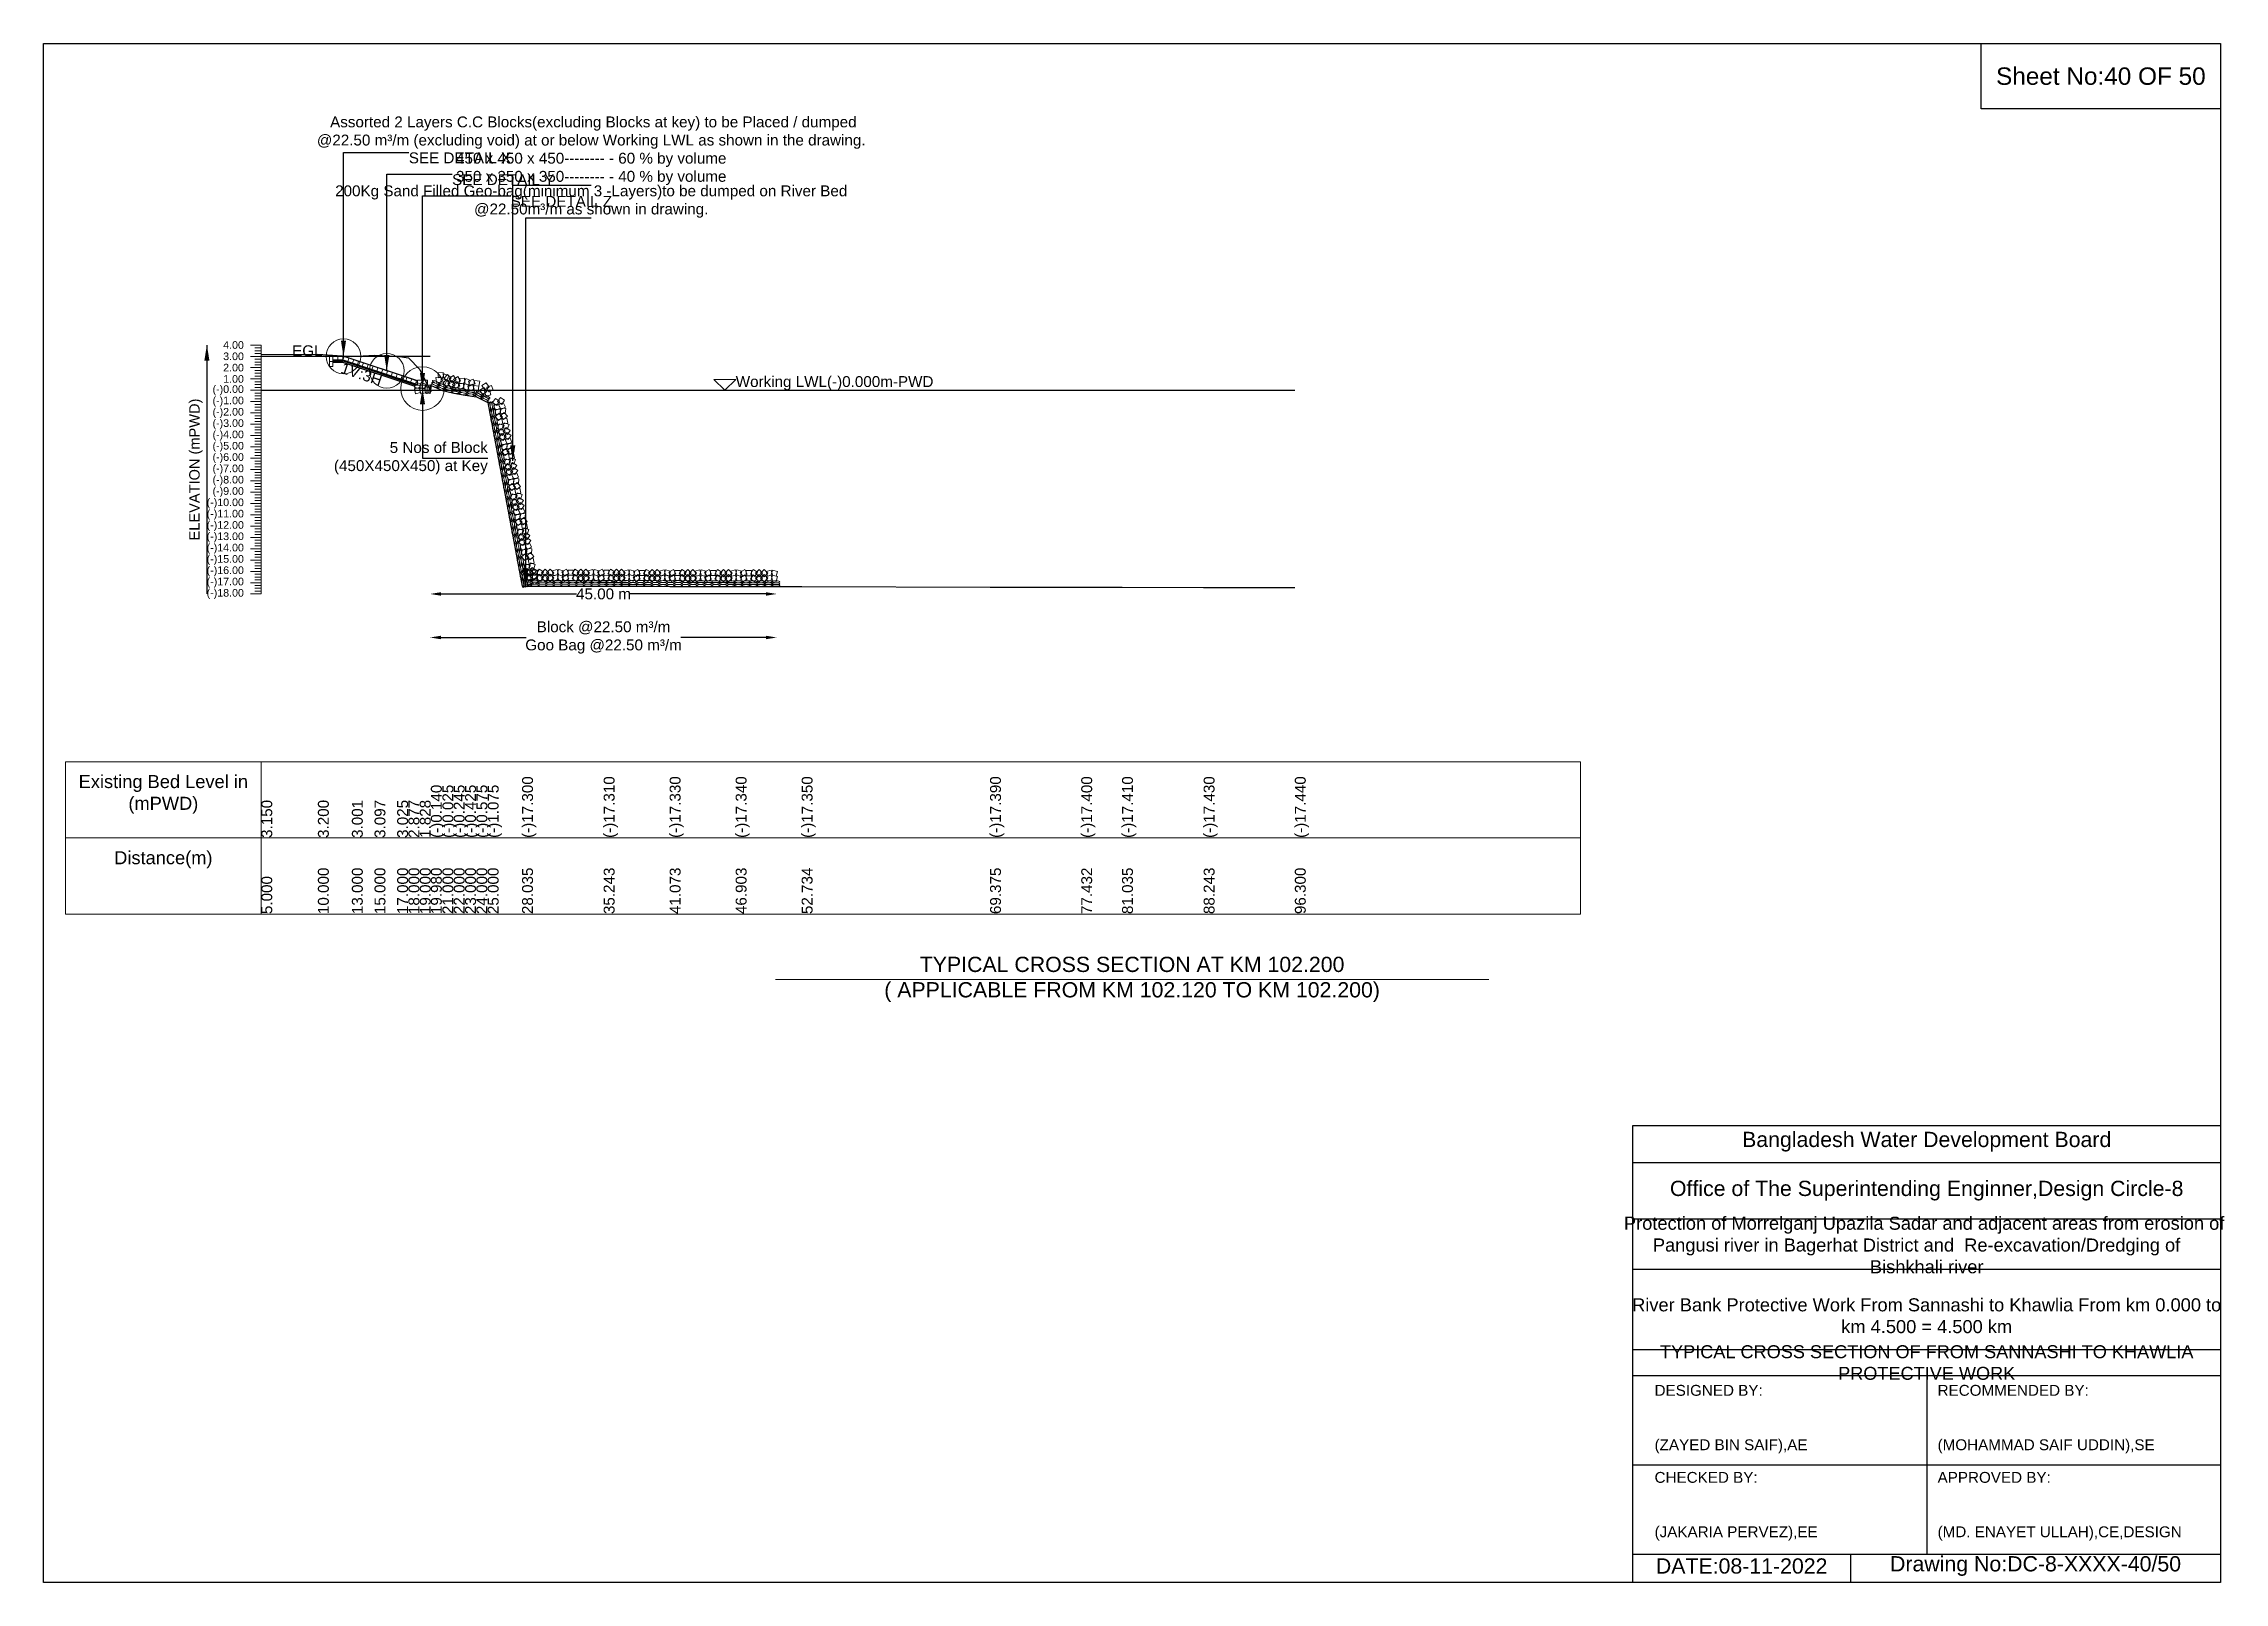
# Model space of a CAD drawing. Header units: inches. Extents: x 89000 to 845017, y -7071 to 0.
# Drawn here: x 685000 to 695017, y -7071 to 0 of the extents above; entities that cross this region are included whole.
import ezdxf

# ---------------------------------------------------------------- set-up
doc = ezdxf.new("R2010")
doc.units = ezdxf.units.IN
doc.header["$LTSCALE"] = 7
doc.header["$MEASUREMENT"] = 0
for name, color, linetype, lineweight in [('Cross section Data Border', 7, 'Continuous', 9), ('Cross Section Labels', 7, 'Continuous', 9), ('Existing_Bed_Level for Xsection', 7, 'Continuous', 25), ('Long Section Labels', 7, 'Continuous', 9)]:
    doc.layers.add(name, color=color, linetype=linetype, lineweight=lineweight)
doc.styles.get("Standard").update_dxf_attribs({"font": 'arial.ttf'})
doc.dimstyles.new('Appron Lebeling Style', dxfattribs={"dimtxt": 50, "dimasz": 50, "dimexe": 0.18, "dimexo": 0.0625, "dimgap": 0.09, "dimtad": 0, "dimtih": 1, "dimtoh": 1, "dimdec": 4, "dimzin": 0, "dimdsep": 46, "dimtxsty": 'Standard', "dimcen": 0.09, "dimse1": 1, "dimse2": 1, "dimadec": 0, "dimazin": 0, "dimtfac": 1, "dimtdec": 4, "dimtofl": 0, "dimtmove": 0, "dimatfit": 3, "dimfxl": 1, "dimtolj": 1, "dimtzin": 0, "dimarcsym": 0})
doc.dimstyles.get("Standard").update_dxf_attribs({"dimtxt": 0.18, "dimasz": 0.18, "dimexe": 0.18, "dimexo": 0.0625, "dimgap": 0.09, "dimtad": 0, "dimtih": 1, "dimtoh": 1, "dimdec": 4, "dimzin": 0, "dimdsep": 46, "dimtxsty": 'Standard', "dimcen": 0.09, "dimadec": 0, "dimazin": 0, "dimtfac": 1, "dimtdec": 4, "dimtofl": 0, "dimtmove": 0, "dimatfit": 3, "dimfxl": 1, "dimtolj": 1, "dimtzin": 0, "dimarcsym": 0})

msp = doc.modelspace()

# ---------------------------------------------------------------- texts
at = {"attachment_point": 5}
for s, insert, char_height in [('Sheet No:40 OF 50', (694450, -150), 80), ('Bangladesh Water Development Board', (693650, -5046), 70), ('Office of The Superintending Enginner,Design Circle-8', (693650, -5271), 70)]:
    msp.add_mtext(s, dxfattribs=dict(at, insert=insert, char_height=char_height))
for s, insert, char_height, width, attachment_point in [('Protection of Morrelganj Upazila Sadar and adjacent areas from erosion of  Pangusi river in Bagerhat District and  Re-excavation/Dredging of     Bishkhali river', (693650, -5521), 60, 2800, 5), ('River Bank Protective Work From Sannashi to Khawlia From km 0.000 to km 4.500 = 4.500 km', (693650, -5846), 60, 2700, 5), ('TYPICAL CROSS SECTION OF FROM SANNASHI TO KHAWLIA PROTECTIVE WORK', (693650, -6061), 59.5765532, 2800, 5), ('DESIGNED BY:^J^J^J(ZAYED BIN SAIF),AE', (692400, -6321), 50, 1400, 4), ('RECOMMENDED BY:^J^J^J(MOHAMMAD SAIF UDDIN),SE', (693700, -6321), 50, 1400, 4), ('CHECKED BY:^J^J^J(JAKARIA PERVEZ),EE', (692400, -6721), 50, 1400, 4), ('APPROVED BY:^J^J^J(MD. ENAYET ULLAH),CE,DESIGN', (693700, -6721), 50, 1400, 4), ('DATE:08-11-2022', (692800, -6996), 70, 1400, 5), ('Drawing No:DC-8-XXXX-40/50', (694150, -6996), 70, 2200, 5)]:
    msp.add_mtext(s, dxfattribs=dict(insert=insert, char_height=char_height, width=width, attachment_point=attachment_point))
at = {"layer": 'Cross section Data Border', "char_height": 60, "width": 800, "attachment_point": 5}
for s, insert in [('Existing Bed Level in (mPWD)', (685550, -3450)), ('Distance(m)', (685550, -3750))]:
    msp.add_mtext(s, dxfattribs=dict(at, insert=insert))
at = {"layer": 'Cross Section Labels'}
for s, insert, char_height, attachment_point in [(' Assorted 2 Layers C.C Blocks(excluding Blocks at key) to be Placed / dumped^J@22.50 m³/m (excluding void) at or below Working LWL as shown in the drawing.^J450 x 450 x 450-------- - 60 % by volume^J350 x 350 x 350-------- - 40 % by volume', (687515.4711, -650), 50, 8), ('SEE DETAIL X', (686677.53365, -500), 50, 1), ('SEE DETAIL Y', (686876.43365, -600), 50, 1), ('200Kg Sand Filled Geo-bag(minimum 3 -Layers)to be dumped on River Bed^J@22.50m³/m as shown in drawing.', (687515.4711, -800), 50, 8), ('SEE DETAIL Z', (687145.53365, -700), 50, 1), ('EGL', (686281.40212, -1437.12), 50, 9), ('Working LWL(-)0.000m-PWD', (688179.33365, -1593.12), 50, 7), ('5 Nos of Block ^J(450X450X450) at Key', (687040.23365, -1905.12), 50, 6), ('TYPICAL CROSS SECTION AT KM 102.200^J( APPLICABLE FROM KM 102.120 TO KM 102.200)', (690000, -4300), 70, 5)]:
    msp.add_mtext(s, dxfattribs=dict(at, insert=insert, char_height=char_height, attachment_point=attachment_point))
at = {"layer": 'Cross Section Labels', "insert": (686468.76173, -1494.93577), "char_height": 50, "attachment_point": 2, "rotation": 341.565051177}
msp.add_mtext('1V:3H', dxfattribs=at)
at = {"layer": 'Long Section Labels', "char_height": 35, "attachment_point": 6}
for s, insert in [('4.00', (685920, -1385.12)), ('3.00', (685920, -1437.12)), ('2.00', (685920, -1489.12)), ('(-)0.00', (685920, -1593.12)), ('1.00', (685920, -1541.12)), ('(-)1.00', (685920, -1645.12)), ('(-)2.00', (685920, -1697.12)), ('(-)3.00', (685920, -1749.12)), ('(-)4.00', (685920, -1801.12)), ('(-)5.00', (685920, -1853.12)), ('(-)6.00', (685920, -1905.12)), ('(-)7.00', (685920, -1957.12)), ('(-)8.00', (685920, -2009.12)), ('(-)10.00', (685920, -2113.12)), ('(-)9.00', (685920, -2061.12)), ('(-)11.00', (685920, -2165.12)), ('(-)12.00', (685920, -2217.12)), ('(-)13.00', (685920, -2269.12)), ('(-)14.00', (685920, -2321.12)), ('(-)15.00', (685920, -2373.12)), ('(-)16.00', (685920, -2425.12)), ('(-)17.00', (685920, -2477.12)), ('(-)18.00', (685920, -2529.12))]:
    msp.add_mtext(s, dxfattribs=dict(at, insert=insert))
at = {"layer": 'Long Section Labels', "rotation": 90}
for s, insert, char_height, attachment_point in [('ELEVATION (mPWD)', (685700, -1957.12), 48, 5), ('(-)17.300', (687197.84409, -3650), 50, 1), ('(-)17.310', (687572.64634, -3650), 50, 1), ('(-)17.330', (687875.80209, -3650), 50, 1), ('(-)17.340', (688178.9712, -3650), 50, 1), ('(-)17.350', (688482.14924, -3650), 50, 1), ('(-)17.390', (689347.50291, -3650), 50, 1), ('(-)17.400', (689766.45446, -3650), 50, 1), ('(-)17.410', (689953.84019, -3650), 50, 1), ('(-)17.430', (690328.63687, -3650), 50, 1), ('(-)17.440', (690747.58052, -3650), 50, 1), ('3.150', (686000, -3650), 50, 1), ('3.200', (686260.00052, -3650), 50, 1), ('3.001', (686416.00083, -3650), 50, 1), ('3.097', (686520.00104, -3650), 50, 1), ('3.025', (686624.00125, -3650), 50, 1), ('2.877', (686676.00135, -3650), 50, 1), ('1.828', (686728.00146, -3650), 50, 1), ('(-)0.140', (686778.95865, -3650), 50, 1), ('(-)0.025', (686832.00166, -3650), 50, 1), ('(-)0.245', (686884.00177, -3650), 50, 1), ('(-)0.425', (686936.00187, -3650), 50, 1), ('(-)0.575', (686988.00198, -3650), 50, 1), ('(-)1.075', (687040.00208, -3650), 50, 1), ('10.000', (686260.00052, -4000), 50, 1), ('13.000', (686416.00083, -4000), 50, 1), ('15.000', (686520.00104, -4000), 50, 1), ('17.000', (686624.00125, -4000), 50, 1), ('18.000', (686676.00135, -4000), 50, 1), ('19.000', (686728.00146, -4000), 50, 1), ('19.980', (686778.95865, -4000), 50, 1), ('21.000', (686832.00166, -4000), 50, 1), ('22.000', (686884.00177, -4000), 50, 1), ('23.000', (686936.00187, -4000), 50, 1), ('24.000', (686988.00198, -4000), 50, 1), ('25.000', (687040.00208, -4000), 50, 1), ('28.035', (687197.84409, -4000), 50, 1), ('35.243', (687572.64634, -4000), 50, 1), ('41.073', (687875.80209, -4000), 50, 1), ('46.903', (688178.9712, -4000), 50, 1), ('52.734', (688482.14924, -4000), 50, 1), ('69.375', (689347.50291, -4000), 50, 1), ('77.432', (689766.45446, -4000), 50, 1), ('81.035', (689953.84019, -4000), 50, 1), ('88.243', (690328.63687, -4000), 50, 1), ('96.300', (690747.58052, -4000), 50, 1), ('5.000', (686000, -4000), 50, 1)]:
    msp.add_mtext(s, dxfattribs=dict(at, insert=insert, char_height=char_height, attachment_point=attachment_point))

# ---------------------------------------------------------------- blocks, each defined once
blk = doc.blocks.new('*D71')
at = {"layer": 'Cross Section Labels', "color": 0, "lineweight": -2, "transparency": 16777216}
for p, q in [((686825, -2529), (687448, -2529)), ((688318, -2529), (687695, -2529))]:
    blk.add_line(p, q, dxfattribs=at)
at = {"layer": 'Cross Section Labels', "color": 0, "transparency": 16777216}
for points in [[(686825, -2521), (686825, -2537), (686775, -2529)], [(688318, -2521), (688318, -2537), (688368, -2529)]]:
    blk.add_solid(points, dxfattribs=at)
at = {"layer": 'Defpoints', "color": 0, "transparency": 16777216}
for p in [(686775, -1593), (688368, -2495), (688368, -2529)]:
    blk.add_point(p, dxfattribs=at)
at = {"layer": 'Cross Section Labels', "color": 0, "transparency": 16777216, "insert": (687572, -2529), "char_height": 50, "attachment_point": 5}
blk.add_mtext('\\A1;45.00 m', dxfattribs=at)
blk = doc.blocks.new('*D72')
at = {"layer": 'Cross Section Labels', "color": 0, "lineweight": -2, "transparency": 16777216}
for p, q in [((686825, -2729), (687216, -2729)), ((688318, -2729), (687927, -2729))]:
    blk.add_line(p, q, dxfattribs=at)
at = {"layer": 'Cross Section Labels', "color": 0, "transparency": 16777216}
for points in [[(686825, -2721), (686825, -2737), (686775, -2729)], [(688318, -2721), (688318, -2737), (688368, -2729)]]:
    blk.add_solid(points, dxfattribs=at)
at = {"layer": 'Defpoints', "color": 0, "transparency": 16777216}
for p in [(686775, -1593), (688368, -2495), (688368, -2729)]:
    blk.add_point(p, dxfattribs=at)
at = {"layer": 'Cross Section Labels', "color": 0, "transparency": 16777216, "insert": (687572, -2729), "char_height": 50, "attachment_point": 5}
blk.add_mtext('\\A1;Block @22.50 m³/m ^JGoo Bag @22.50 m³/m ', dxfattribs=at)

# ---------------------------------------------------------------- dimensions: what is measured, and where the dimension line sits
at = {"layer": 'Cross Section Labels'}
for base, text, picture, middle in [((688368.15064, -2529.12), '45.00 m', '*D71', (687571.74215, -2529.12)), ((688368.15064, -2729.12), 'Block @22.50 m³/m ^JGoo Bag @22.50 m³/m ', '*D72', (687571.74215, -2729.12))]:
    dim = msp.add_linear_dim(base=base, p1=(686775.33365, -1593.12), p2=(688368.15064, -2495.12447), text=text, dimstyle='Appron Lebeling Style', dxfattribs=at)
    dim.commit()
    dim.dimension.update_dxf_attribs({"geometry": picture, "text_midpoint": middle})

# ---------------------------------------------------------------- linework, layer by layer
for points in [[(685000, 0), (695000, 0), (695000, -7071), (685000, -7071)], [(693900, 0), (695000, 0), (695000, -300), (693900, -300)]]:
    msp.add_lwpolyline(points, close=True)
for points in [[(692300, -7071), (692300, -4971), (695000, -4971)], [(692300, -5141), (695000, -5141)], [(692300, -5401), (695000, -5401)], [(692300, -5631), (695000, -5631)], [(692300, -6001), (695000, -6001)], [(692300, -6121), (695000, -6121)], [(693650, -6121), (693650, -6941)], [(692300, -6531), (695000, -6531)], [(692300, -6941), (695000, -6941)], [(693300, -6941), (693300, -7071)]]:
    msp.add_lwpolyline(points)
at = {"layer": 'Cross section Data Border'}
msp.add_lwpolyline([(685100, -3300), (692059.15293, -3300), (692059.15293, -4000), (685100, -4000)], close=True, dxfattribs=at)
for points in [[(686000, -3300), (686000, -4000)], [(685100, -3650), (692059.15293, -3650)]]:
    msp.add_lwpolyline(points, dxfattribs=at)
at = {"layer": 'Cross Section Labels'}
msp.add_lwpolyline([(688129.33365, -1593.12), (688179.33365, -1543.12), (688079.33365, -1543.12)], close=True, dxfattribs=at)
msp.add_lwpolyline([(688362, -4300), (690000, -4300), (691638, -4300)], dxfattribs=at)
for centre, radius in [((686377.53365, -1437.12), 80), ((686576.43365, -1503.42), 80), ((686740.23365, -1585.32), 100)]:
    msp.add_circle(centre, radius, dxfattribs=at)
at = {"layer": 'Existing_Bed_Level for Xsection'}
for points in [[(686000, -1429.32), (686260.00052, -1426.72), (686416.00083, -1437.068), (686520.00104, -1432.076), (686624.00125, -1435.82), (686676.00135, -1443.516), (686728.00146, -1498.064), (686778.95865, -1600.4), (686780.00156, -1571.02), (686832.00166, -1594.42), (686884.00177, -1605.86), (686936.00187, -1615.22), (686988.00198, -1623.02), (687040.00208, -1649.02), (687197.84409, -2492.72), (687572.64634, -2493.24), (687875.80209, -2494.28), (688178.9712, -2494.8), (688482.14924, -2495.32), (689347.50291, -2497.4), (689766.45446, -2497.92), (689953.84019, -2498.44), (690328.63687, -2499.48), (690747.58052, -2500)], [(686775.33365, -1437.12), (686000, -1437.12)], [(686716.83365, -1550.22), (686379.93527, -1437.92054), (686377.53365, -1437.12), (686375.00212, -1437.12), (686328.20212, -1437.12)], [(686328.20212, -1452.72), (686375.00212, -1452.72), (686716.83365, -1566.66384)], [(686328.20212, -1457.92), (686374.15827, -1457.92), (686709.55827, -1569.72)], [(686328.20212, -1463.12), (686373.31443, -1463.12), (686705.13365, -1573.72641)], [(686000, -1593.12), (690747.58052, -1593.12)]]:
    msp.add_lwpolyline(points, dxfattribs=at)
at = {"layer": 'Long Section Labels'}
for points in [[(686000, -1385.12), (685950, -1385.12)], [(686000, -1398.12), (685970, -1398.12)], [(686000, -2529.12), (686000, -2477.12), (686000, -2425.12), (686000, -2373.12), (686000, -2321.12), (686000, -2269.12), (686000, -2217.12), (686000, -2165.12), (686000, -2113.12), (686000, -2061.12), (686000, -2009.12), (686000, -1957.12), (686000, -1905.12), (686000, -1853.12), (686000, -1801.12), (686000, -1749.12), (686000, -1697.12), (686000, -1645.12), (686000, -1593.12), (686000, -1541.12), (686000, -1489.12), (686000, -1437.12), (686000, -1385.12)], [(686000, -1437.12), (685950, -1437.12)], [(686000, -1489.12), (685950, -1489.12)], [(686000, -1411.12), (685970, -1411.12)], [(686000, -1424.12), (685970, -1424.12)], [(686000, -1450.12), (685970, -1450.12)], [(686000, -1463.12), (685970, -1463.12)], [(686000, -1476.12), (685970, -1476.12)], [(686000, -1502.12), (685970, -1502.12)], [(686000, -1541.12), (685950, -1541.12)], [(686000, -1593.12), (685950, -1593.12)], [(686000, -1515.12), (685970, -1515.12)], [(686000, -1528.12), (685970, -1528.12)], [(686000, -1554.12), (685970, -1554.12)], [(686000, -1567.12), (685970, -1567.12)], [(686000, -1580.12), (685970, -1580.12)], [(686000, -1645.12), (685950, -1645.12)], [(686000, -1697.12), (685950, -1697.12)], [(686000, -1606.12), (685970, -1606.12)], [(686000, -1619.12), (685970, -1619.12)], [(686000, -1632.12), (685970, -1632.12)], [(686000, -1658.12), (685970, -1658.12)], [(686000, -1671.12), (685970, -1671.12)], [(686000, -1684.12), (685970, -1684.12)], [(686000, -1749.12), (685950, -1749.12)], [(686000, -1801.12), (685950, -1801.12)], [(686000, -1710.12), (685970, -1710.12)], [(686000, -1723.12), (685970, -1723.12)], [(686000, -1736.12), (685970, -1736.12)], [(686000, -1762.12), (685970, -1762.12)], [(686000, -1775.12), (685970, -1775.12)], [(686000, -1788.12), (685970, -1788.12)], [(686000, -1853.12), (685950, -1853.12)], [(686000, -1814.12), (685970, -1814.12)], [(686000, -1827.12), (685970, -1827.12)], [(686000, -1840.12), (685970, -1840.12)], [(686000, -1866.12), (685970, -1866.12)], [(686000, -1879.12), (685970, -1879.12)], [(686000, -1892.12), (685970, -1892.12)], [(686000, -1905.12), (685950, -1905.12)], [(686000, -1957.12), (685950, -1957.12)], [(686000, -1918.12), (685970, -1918.12)], [(686000, -1931.12), (685970, -1931.12)], [(686000, -1944.12), (685970, -1944.12)], [(686000, -1970.12), (685970, -1970.12)], [(686000, -1983.12), (685970, -1983.12)], [(686000, -1996.12), (685970, -1996.12)], [(686000, -2009.12), (685950, -2009.12)], [(686000, -2061.12), (685950, -2061.12)], [(686000, -2022.12), (685970, -2022.12)], [(686000, -2035.12), (685970, -2035.12)], [(686000, -2048.12), (685970, -2048.12)], [(686000, -2074.12), (685970, -2074.12)], [(686000, -2087.12), (685970, -2087.12)], [(686000, -2100.12), (685970, -2100.12)], [(686000, -2113.12), (685950, -2113.12)], [(686000, -2165.12), (685950, -2165.12)], [(686000, -2126.12), (685970, -2126.12)], [(686000, -2139.12), (685970, -2139.12)], [(686000, -2152.12), (685970, -2152.12)], [(686000, -2178.12), (685970, -2178.12)], [(686000, -2191.12), (685970, -2191.12)], [(686000, -2217.12), (685950, -2217.12)], [(686000, -2269.12), (685950, -2269.12)], [(686000, -2204.12), (685970, -2204.12)], [(686000, -2230.12), (685970, -2230.12)], [(686000, -2243.12), (685970, -2243.12)], [(686000, -2256.12), (685970, -2256.12)], [(686000, -2282.12), (685970, -2282.12)], [(686000, -2295.12), (685970, -2295.12)], [(686000, -2321.12), (685950, -2321.12)], [(686000, -2373.12), (685950, -2373.12)], [(686000, -2308.12), (685970, -2308.12)], [(686000, -2334.12), (685970, -2334.12)], [(686000, -2347.12), (685970, -2347.12)], [(686000, -2360.12), (685970, -2360.12)], [(686000, -2386.12), (685970, -2386.12)], [(686000, -2399.12), (685970, -2399.12)], [(686000, -2425.12), (685950, -2425.12)], [(686000, -2477.12), (685950, -2477.12)], [(686000, -2412.12), (685970, -2412.12)], [(686000, -2438.12), (685970, -2438.12)], [(686000, -2451.12), (685970, -2451.12)], [(686000, -2464.12), (685970, -2464.12)], [(686000, -2490.12), (685970, -2490.12)], [(686000, -2503.12), (685970, -2503.12)], [(686000, -2529.12), (685950, -2529.12)], [(686000, -2516.12), (685970, -2516.12)]]:
    msp.add_lwpolyline(points, dxfattribs=at)
for points in [[(686328.20212, -1437.12), (686312.60212, -1437.12), (686312.60212, -1460.52), (686328.20212, -1460.52)], [(686328.20212, -1460.52), (686312.60212, -1460.52), (686312.60212, -1483.92), (686328.20212, -1483.92)], [(686351.60212, -1437.12), (686328.20212, -1437.12), (686328.20212, -1452.72), (686351.60212, -1452.72)], [(686375.00212, -1437.12), (686351.60212, -1437.12), (686351.60212, -1452.72), (686375.00212, -1452.72)], [(686402.13446, -1445.32027), (686379.93527, -1437.92054), (686375.00212, -1452.72), (686397.20131, -1460.11973)], [(686424.33365, -1452.72), (686402.13446, -1445.32027), (686397.20131, -1460.11973), (686419.4005, -1467.51946)], [(686446.53284, -1460.11973), (686424.33365, -1452.72), (686419.4005, -1467.51946), (686441.59969, -1474.91919)], [(686468.73203, -1467.51946), (686446.53284, -1460.11973), (686441.59969, -1474.91919), (686463.79887, -1482.31892)], [(686490.93122, -1474.91919), (686468.73203, -1467.51946), (686463.79887, -1482.31892), (686485.99806, -1489.71865)], [(686513.13041, -1482.31892), (686490.93122, -1474.91919), (686485.99806, -1489.71865), (686508.19725, -1497.11838)], [(686535.3296, -1489.71865), (686513.13041, -1482.31892), (686508.19725, -1497.11838), (686530.39644, -1504.51811)], [(686557.52878, -1497.11838), (686535.3296, -1489.71865), (686530.39644, -1504.51811), (686552.59563, -1511.91784)], [(686579.72797, -1504.51811), (686557.52878, -1497.11838), (686552.59563, -1511.91784), (686574.79482, -1519.31757)], [(686601.92716, -1511.91784), (686579.72797, -1504.51811), (686574.79482, -1519.31757), (686596.99401, -1526.7173)], [(686624.12635, -1519.31757), (686601.92716, -1511.91784), (686596.99401, -1526.7173), (686619.1932, -1534.11703)], [(686646.32554, -1526.7173), (686624.12635, -1519.31757), (686619.1932, -1534.11703), (686641.39239, -1541.51676)], [(686668.52473, -1534.11703), (686646.32554, -1526.7173), (686641.39239, -1541.51676), (686663.59158, -1548.91649)], [(686690.72392, -1541.51676), (686668.52473, -1534.11703), (686663.59158, -1548.91649), (686685.79077, -1556.31622)], [(686712.92311, -1548.91649), (686690.72392, -1541.51676), (686685.79077, -1556.31622), (686707.98996, -1563.71595)], [(686703.47522, -1585.87542), (686708.73053, -1608.67765), (686731.53276, -1603.42234), (686726.27746, -1580.62011)], [(686710.57743, -1556.64807), (686703.71856, -1579.02028), (686726.09078, -1585.87915), (686732.94964, -1563.50694)], [(686728.53365, -1569.72), (686705.13365, -1569.72), (686705.13365, -1593.12), (686728.53365, -1593.12)], [(686740.23365, -1546.32), (686716.83365, -1546.32), (686716.83365, -1569.72), (686740.23365, -1569.72)], [(686726.8605, -1586.70553), (686732.1158, -1609.50776), (686754.91803, -1604.25245), (686749.66273, -1581.45022)], [(686733.9627, -1557.47818), (686727.10383, -1579.85039), (686749.47605, -1586.70926), (686756.33491, -1564.33705)], [(686751.93365, -1569.72), (686728.53365, -1569.72), (686728.53365, -1593.12), (686751.93365, -1593.12)], [(686763.63365, -1546.32), (686740.23365, -1546.32), (686740.23365, -1569.72), (686763.63365, -1569.72)], [(686775.33365, -1569.72), (686751.93365, -1569.72), (686751.93365, -1593.12), (686775.33365, -1593.12)], [(686825.27929, -1531.96009), (686801.99653, -1534.29961), (686804.33606, -1557.58237), (686827.61881, -1555.24285)], [(686834.88181, -1510.62112), (686811.59905, -1512.96064), (686813.93857, -1536.2434), (686837.22133, -1533.90388)], [(686851.61739, -1548.50552), (686830.27842, -1538.903), (686820.6759, -1560.24198), (686842.01487, -1569.84449)], [(686861.2199, -1527.16655), (686839.88093, -1517.56403), (686830.27842, -1538.903), (686851.61739, -1548.50552)], [(686867.23795, -1558.64327), (686849.95068, -1542.87271), (686834.18013, -1560.15998), (686851.46739, -1575.93053)], [(686872.2657, -1535.78979), (686854.97844, -1520.01923), (686839.20788, -1537.30649), (686856.49515, -1553.07705)], [(686877.12411, -1548.27094), (686857.40408, -1560.86778), (686870.00092, -1580.58781), (686889.72096, -1567.99097)], [(686882.15187, -1525.41746), (686862.43184, -1538.0143), (686875.02868, -1557.73433), (686894.74871, -1545.13749)], [(686911.29297, -1571.93149), (686897.93195, -1552.72099), (686878.72145, -1566.08201), (686892.08248, -1585.29251)], [(686915.43834, -1548.9016), (686902.07732, -1529.6911), (686882.86683, -1543.05212), (686896.22785, -1562.26262)], [(686928.71538, -1560.51272), (686905.3977, -1562.47385), (686907.35883, -1585.79152), (686930.67651, -1583.83039)], [(686932.86075, -1537.48283), (686909.54307, -1539.44396), (686911.5042, -1562.76163), (686934.82188, -1560.8005)], [(686956.6366, -1571.69683), (686935.46633, -1561.72789), (686925.49739, -1582.89816), (686946.66766, -1592.8671)], [(686960.78197, -1548.66694), (686939.61171, -1538.698), (686929.64276, -1559.86826), (686950.81303, -1569.83721)], [(686969.7137, -1565.47048), (686947.93221, -1574.02188), (686956.48361, -1595.80338), (686978.2651, -1587.25197)], [(686973.18486, -1542.32937), (686951.40337, -1550.88077), (686959.95477, -1572.66226), (686981.73626, -1564.11086)], [(686999.5459, -1574.27311), (686976.40479, -1570.80195), (686972.93363, -1593.94306), (686996.07474, -1597.41422)], [(687003.01706, -1551.132), (686979.87595, -1547.66084), (686976.40479, -1570.80195), (686999.5459, -1574.27311)], [(687035.51487, -1599.24648), (687022.61, -1579.72664), (687003.09016, -1592.63151), (687015.99502, -1612.15135)], [(687045.97965, -1578.31688), (687033.07478, -1558.79703), (687013.55494, -1571.7019), (687026.45981, -1591.22175)], [(687047.63773, -1591.60726), (687025.4356, -1598.99817), (687032.82651, -1621.20029), (687055.02864, -1613.80939)], [(687058.10251, -1570.67765), (687035.90038, -1578.06856), (687043.29129, -1600.27069), (687065.49342, -1592.87978)], [(687081.45571, -1662.72421), (687094.6694, -1643.41209), (687075.35727, -1630.19839), (687062.14358, -1649.51052)], [(687098.3172, -1674.95609), (687088.20342, -1653.85463), (687067.10196, -1663.96841), (687077.21574, -1685.06987)], [(687097.7773, -1705.02912), (687099.5786, -1681.69856), (687076.24803, -1679.89726), (687074.44673, -1703.22783)], [(687107.81245, -1716.74442), (687092.59603, -1698.96744), (687074.81906, -1714.18386), (687090.03548, -1731.96083)], [(687104.45665, -1658.42113), (687117.67035, -1639.109), (687098.35822, -1625.89531), (687085.14452, -1645.20743)], [(687121.31814, -1670.653), (687111.20436, -1649.55154), (687090.1029, -1659.66532), (687100.21668, -1680.76678)], [(687120.77824, -1700.72604), (687122.57954, -1677.39547), (687099.24898, -1675.59417), (687097.44768, -1698.92474)], [(687130.81339, -1712.44133), (687115.59698, -1694.66436), (687097.82001, -1709.88077), (687113.03642, -1727.65774)], [(687109.27086, -1747.81401), (687104.96777, -1724.81306), (687081.96683, -1729.11615), (687086.26991, -1752.1171)], [(687107.07939, -1776.38416), (687114.84006, -1754.30856), (687092.76447, -1746.54789), (687085.0038, -1768.62349)], [(687120.49035, -1781.4307), (687101.18875, -1768.20164), (687087.95968, -1787.50324), (687107.26129, -1800.7323)], [(687111.57732, -1823.73082), (687124.79102, -1804.41869), (687105.47889, -1791.205), (687092.2652, -1810.51713)], [(687132.2718, -1743.51092), (687127.96871, -1720.50998), (687104.96777, -1724.81306), (687109.27086, -1747.81401)], [(687130.08034, -1772.08107), (687137.84101, -1750.00547), (687115.76541, -1742.2448), (687108.00474, -1764.3204)], [(687143.4913, -1777.12761), (687124.1897, -1763.89855), (687110.96063, -1783.20015), (687130.26223, -1796.42921)], [(687134.57827, -1819.42774), (687147.79196, -1800.11561), (687128.47983, -1786.90191), (687115.26614, -1806.21404)], [(687128.43881, -1835.9627), (687118.32503, -1814.86124), (687097.22358, -1824.97502), (687107.33736, -1846.07648)], [(687127.89892, -1866.03573), (687129.70022, -1842.70517), (687106.36965, -1840.90387), (687104.56835, -1864.23444)], [(687137.93406, -1877.75103), (687122.71765, -1859.97405), (687104.94068, -1875.19047), (687120.15709, -1892.96744)], [(687139.39247, -1908.82062), (687135.08939, -1885.81967), (687112.08844, -1890.12276), (687116.39153, -1913.12371)], [(687151.43976, -1831.65961), (687141.32598, -1810.55815), (687120.22452, -1820.67193), (687130.3383, -1841.77339)], [(687150.89986, -1861.73265), (687152.70116, -1838.40208), (687129.37059, -1836.60078), (687127.56929, -1859.93135)], [(687160.93501, -1873.44794), (687145.71859, -1855.67096), (687127.94162, -1870.88738), (687143.15804, -1888.66435)], [(687162.39342, -1904.51753), (687158.09033, -1881.51659), (687135.08939, -1885.81967), (687139.39247, -1908.82062)], [(687160.20195, -1933.08768), (687167.96262, -1911.01208), (687145.88703, -1903.25141), (687138.12636, -1925.32701)], [(687137.20101, -1937.39077), (687144.96168, -1915.31517), (687122.88608, -1907.5545), (687115.12541, -1929.6301)], [(687150.61197, -1942.43731), (687131.31037, -1929.20824), (687118.0813, -1948.50985), (687137.3829, -1961.73891)], [(687141.69894, -1984.73743), (687154.91263, -1965.4253), (687135.6005, -1952.21161), (687122.38681, -1971.52374)], [(687158.56043, -1996.96931), (687148.44665, -1975.86785), (687127.34519, -1985.98163), (687137.45897, -2007.08308)], [(687158.02053, -2027.04234), (687159.82183, -2003.71178), (687136.49126, -2001.91048), (687134.68997, -2025.24104)], [(687173.61291, -1938.13422), (687154.31131, -1924.90516), (687141.08224, -1944.20676), (687160.38385, -1957.43582)], [(687164.69988, -1980.43435), (687177.91358, -1961.12222), (687158.60145, -1947.90852), (687145.38776, -1967.22065)], [(687181.56137, -1992.66622), (687171.44759, -1971.56476), (687150.34614, -1981.67854), (687160.45992, -2002.78)], [(687181.02148, -2022.73926), (687182.82278, -1999.40869), (687159.49221, -1997.60739), (687157.69091, -2020.93796)], [(687168.05568, -2038.75763), (687152.83927, -2020.98066), (687135.06229, -2036.19708), (687150.27871, -2053.97405)], [(687169.51409, -2069.82723), (687165.211, -2046.82628), (687142.21006, -2051.12937), (687146.51315, -2074.13032)], [(687167.32262, -2098.39738), (687175.0833, -2076.32178), (687153.0077, -2068.56111), (687145.24703, -2090.63671)], [(687180.73358, -2103.44392), (687161.43198, -2090.21485), (687148.20292, -2109.51645), (687167.50452, -2122.74552)], [(687191.05662, -2034.45455), (687175.84021, -2016.67757), (687158.06324, -2031.89399), (687173.27965, -2049.67096)], [(687192.51503, -2065.52414), (687188.21195, -2042.5232), (687165.211, -2046.82628), (687169.51409, -2069.82723)], [(687190.32357, -2094.09429), (687198.08424, -2072.01869), (687176.00864, -2064.25802), (687168.24797, -2086.33362)], [(687203.73453, -2099.14083), (687184.43293, -2085.91177), (687171.20386, -2105.21337), (687190.50546, -2118.44243)], [(687171.82056, -2145.74404), (687185.03425, -2126.43191), (687165.72212, -2113.21822), (687152.50843, -2132.53035)], [(687188.68204, -2157.97591), (687178.56826, -2136.87446), (687157.46681, -2146.98824), (687167.58059, -2168.08969)], [(687188.14215, -2188.04895), (687189.94345, -2164.71839), (687166.61288, -2162.91709), (687164.81158, -2186.24765)], [(687198.1773, -2199.76424), (687182.96088, -2181.98727), (687165.18391, -2197.20369), (687180.40032, -2214.98066)], [(687194.8215, -2141.44095), (687208.03519, -2122.12883), (687188.72306, -2108.91513), (687175.50937, -2128.22726)], [(687211.68299, -2153.67283), (687201.56921, -2132.57137), (687180.46775, -2142.68515), (687190.58153, -2163.78661)], [(687211.14309, -2183.74586), (687212.94439, -2160.4153), (687189.61382, -2158.614), (687187.81253, -2181.94457)], [(687221.17824, -2195.46116), (687205.96183, -2177.68418), (687188.18485, -2192.9006), (687203.40127, -2210.67757)], [(687222.63665, -2226.53075), (687218.33356, -2203.5298), (687195.33262, -2207.83289), (687199.63571, -2230.83384)], [(687199.63571, -2230.83384), (687195.33262, -2207.83289), (687172.33167, -2212.13598), (687176.63476, -2235.13692)], [(687197.44424, -2259.40399), (687205.20491, -2237.32839), (687183.12932, -2229.56772), (687175.36864, -2251.64332)], [(687210.8552, -2264.45053), (687191.5536, -2251.22146), (687178.32453, -2270.52306), (687197.62613, -2283.75213)], [(687201.94217, -2306.75065), (687215.15587, -2287.43852), (687195.84374, -2274.22483), (687182.63004, -2293.53696)], [(687218.80366, -2318.98252), (687208.68988, -2297.88107), (687187.58842, -2307.99485), (687197.7022, -2329.0963)], [(687220.44519, -2255.1009), (687228.20586, -2233.0253), (687206.13026, -2225.26463), (687198.36959, -2247.34023)], [(687233.85614, -2260.14744), (687214.55454, -2246.91838), (687201.32548, -2266.21998), (687220.62708, -2279.44904)], [(687224.94312, -2302.44756), (687238.15681, -2283.13544), (687218.84468, -2269.92174), (687205.63099, -2289.23387)], [(687241.8046, -2314.67944), (687231.69082, -2293.57798), (687210.58937, -2303.69176), (687220.70315, -2324.79322)], [(687218.26376, -2349.05556), (687220.06506, -2325.725), (687196.7345, -2323.9237), (687194.9332, -2347.25426)], [(687228.29891, -2360.77085), (687213.0825, -2342.99388), (687195.30553, -2358.21029), (687210.52194, -2375.98727)], [(687229.75732, -2391.84045), (687225.45423, -2368.8395), (687202.45329, -2373.14259), (687206.75638, -2396.14353)], [(687227.56586, -2420.4106), (687235.32653, -2398.335), (687213.25093, -2390.57433), (687205.49026, -2412.64992)], [(687241.26471, -2344.75247), (687243.06601, -2321.42191), (687219.73544, -2319.62061), (687217.93414, -2342.95118)], [(687251.29986, -2356.46777), (687236.08344, -2338.69079), (687218.30647, -2353.90721), (687233.52288, -2371.68418)], [(687252.75827, -2387.53736), (687248.45518, -2364.53641), (687225.45423, -2368.8395), (687229.75732, -2391.84045)], [(687250.5668, -2416.10751), (687258.32747, -2394.03191), (687236.25188, -2386.27124), (687228.4912, -2408.34684)], [(687224.24916, -2446.26632), (687201.65615, -2440.17406), (687195.56389, -2462.76708), (687218.15691, -2468.85933)], [(687224.28163, -2422.86634), (687201.68861, -2416.77409), (687195.59636, -2439.3671), (687218.18938, -2445.45936)], [(687240.97682, -2425.45714), (687221.67522, -2412.22807), (687208.44615, -2431.52967), (687227.74775, -2444.75874)], [(687232.06379, -2467.75726), (687245.27748, -2448.44513), (687225.96535, -2435.23144), (687212.75166, -2454.54357)], [(687237.62074, -2438.5752), (687217.33255, -2450.23493), (687228.99227, -2470.52312), (687249.28047, -2458.8634)], [(687237.6532, -2415.17523), (687217.36501, -2426.83495), (687229.02474, -2447.12315), (687249.31293, -2435.46342)], [(687248.92528, -2479.98913), (687238.8115, -2458.88768), (687217.71004, -2469.00146), (687227.82382, -2490.10291)], [(687263.97776, -2421.15405), (687244.67616, -2407.92498), (687231.44709, -2427.22659), (687250.74869, -2440.45565)], [(687255.06473, -2463.45417), (687268.27843, -2444.14204), (687248.9663, -2430.92835), (687235.7526, -2450.24048)], [(687271.92622, -2475.68605), (687261.81244, -2454.58459), (687240.71098, -2464.69837), (687250.82476, -2485.79982)], [(687268.4227, -2442.89787), (687245.02273, -2442.86541), (687244.99026, -2466.26538), (687268.39024, -2466.29785)], [(687268.45517, -2419.4979), (687245.05519, -2419.46543), (687245.02273, -2442.86541), (687268.4227, -2442.89787)], [(687296.09233, -2450.3442), (687275.83657, -2438.62822), (687264.12059, -2458.88399), (687284.37635, -2470.59996)], [(687296.1248, -2426.94422), (687275.86903, -2415.22825), (687264.15306, -2435.48401), (687284.40882, -2447.19999)], [(687303.53598, -2438.10029), (687286.96017, -2454.61701), (687303.47689, -2471.19283), (687320.05271, -2454.6761)], [(687303.56845, -2414.70031), (687286.99263, -2431.21704), (687303.50936, -2447.79285), (687320.08518, -2431.27613)], [(687343.45271, -2454.69539), (687326.92278, -2438.13273), (687310.36013, -2454.66266), (687326.89005, -2471.22531)], [(687343.48517, -2431.29541), (687326.95525, -2414.73276), (687310.39259, -2431.26268), (687326.92251, -2447.82534)], [(687358.59654, -2440.3918), (687335.98671, -2446.42134), (687342.01624, -2469.03118), (687364.62608, -2463.00164)], [(687358.62901, -2416.99183), (687336.01917, -2423.02136), (687342.04871, -2445.6312), (687364.65854, -2439.60166)], [(687388.04901, -2446.49357), (687365.45599, -2440.40132), (687359.36374, -2462.99434), (687381.95675, -2469.08659)], [(687388.08147, -2423.09359), (687365.48845, -2417.00134), (687359.3962, -2439.59436), (687381.98922, -2445.68661)], [(687401.42058, -2438.80246), (687381.13239, -2450.46219), (687392.79212, -2470.75038), (687413.08031, -2459.09065)], [(687401.45305, -2415.40248), (687381.16485, -2427.06221), (687392.82458, -2447.3504), (687413.11277, -2435.69067)], [(687432.22255, -2443.12513), (687408.82257, -2443.09266), (687408.7901, -2466.49264), (687432.19008, -2466.52511)], [(687432.25501, -2419.72515), (687408.85503, -2419.69269), (687408.82257, -2443.09266), (687432.22255, -2443.12513)], [(687459.89217, -2450.57146), (687439.63641, -2438.85548), (687427.92043, -2459.11124), (687448.1762, -2470.82722)], [(687459.92464, -2427.17148), (687439.66888, -2415.4555), (687427.9529, -2435.71126), (687448.20866, -2447.42724)], [(687467.33583, -2438.32754), (687450.76001, -2454.84427), (687467.27674, -2471.42009), (687483.85255, -2454.90336)], [(687467.36829, -2414.92756), (687450.79247, -2431.44429), (687467.3092, -2448.02011), (687483.88502, -2431.50338)], [(687507.25255, -2454.92265), (687490.72263, -2438.35999), (687474.15997, -2454.88991), (687490.68989, -2471.45257)], [(687507.28501, -2431.52267), (687490.75509, -2414.96001), (687474.19243, -2431.48993), (687490.72236, -2448.05259)], [(687522.39639, -2440.61906), (687499.78655, -2446.6486), (687505.81609, -2469.25843), (687528.42592, -2463.22889)], [(687522.42885, -2417.21908), (687499.81901, -2423.24862), (687505.84855, -2445.85845), (687528.45839, -2439.82892)], [(687551.84885, -2446.72083), (687529.25583, -2440.62858), (687523.16358, -2463.22159), (687545.7566, -2469.31384)], [(687551.88131, -2423.32085), (687529.28829, -2417.2286), (687523.19604, -2439.82162), (687545.78906, -2445.91387)], [(687565.22042, -2439.02972), (687544.93223, -2450.68944), (687556.59196, -2470.97763), (687576.88015, -2459.31791)], [(687565.25289, -2415.62974), (687544.9647, -2427.28946), (687556.62442, -2447.57766), (687576.91262, -2435.91793)], [(687596.12427, -2443.40025), (687572.72441, -2443.31997), (687572.64413, -2466.71984), (687596.04399, -2466.80011)], [(687596.20454, -2420.00039), (687572.80468, -2419.92011), (687572.72441, -2443.31997), (687596.12427, -2443.40025)], [(687623.77862, -2450.9031), (687603.54684, -2439.14576), (687591.7895, -2459.37754), (687612.02128, -2471.13488)], [(687623.8589, -2427.50323), (687603.62712, -2415.7459), (687591.86978, -2435.97768), (687612.10156, -2447.73502)], [(687631.24728, -2438.67442), (687614.63775, -2455.15724), (687631.12057, -2471.76677), (687647.7301, -2455.28394)], [(687631.32755, -2415.27455), (687614.71802, -2431.75738), (687631.20085, -2448.36691), (687647.81038, -2431.88408)], [(687671.13001, -2455.35104), (687654.63396, -2438.75465), (687638.03757, -2455.25069), (687654.53361, -2471.84709)], [(687671.21029, -2431.95118), (687654.71424, -2415.35478), (687638.11784, -2431.85083), (687654.61389, -2448.44723)], [(687686.30304, -2441.07842), (687663.68093, -2447.06175), (687669.66426, -2469.68386), (687692.28637, -2463.70053)], [(687686.38331, -2417.67856), (687663.76121, -2423.66189), (687669.74454, -2446.284), (687692.36664, -2440.30067)], [(687715.74297, -2447.24036), (687693.16245, -2441.10196), (687687.02405, -2463.68248), (687709.60457, -2469.82088)], [(687715.82325, -2423.84049), (687693.24273, -2417.70209), (687687.10433, -2440.28262), (687709.68485, -2446.42102)], [(687729.13024, -2439.57658), (687708.81826, -2451.19483), (687720.43651, -2471.50681), (687740.74849, -2459.88855)], [(687729.21051, -2416.17672), (687708.89854, -2427.79497), (687720.51679, -2448.10694), (687740.82876, -2436.48869)], [(687759.92331, -2443.96217), (687736.52344, -2443.8819), (687736.44317, -2467.28176), (687759.84303, -2467.36204)], [(687760.00358, -2420.56231), (687736.60372, -2420.48204), (687736.52344, -2443.8819), (687759.92331, -2443.96217)], [(687787.57766, -2451.46502), (687767.34588, -2439.70768), (687755.58854, -2459.93946), (687775.82032, -2471.6968)], [(687787.65793, -2428.06516), (687767.42615, -2416.30782), (687755.66881, -2436.5396), (687775.9006, -2448.29694)], [(687795.04631, -2439.23634), (687778.43678, -2455.71917), (687794.91961, -2472.3287), (687811.52914, -2455.84587)], [(687795.12659, -2415.83648), (687778.51706, -2432.31931), (687794.99989, -2448.92883), (687811.60941, -2432.44601)], [(687834.92905, -2455.91297), (687818.433, -2439.31657), (687801.8366, -2455.81262), (687818.33265, -2472.40902)], [(687835.00932, -2432.51311), (687818.51327, -2415.91671), (687801.91688, -2432.41276), (687818.41292, -2449.00915)], [(687850.10208, -2441.64035), (687827.47997, -2447.62368), (687833.4633, -2470.24579), (687856.0854, -2464.26246)], [(687850.18235, -2418.24049), (687827.56024, -2424.22382), (687833.54357, -2446.84592), (687856.16568, -2440.8626)], [(687879.54201, -2447.80228), (687856.96149, -2441.66388), (687850.82309, -2464.24441), (687873.40361, -2470.38281)], [(687879.62229, -2424.40242), (687857.04176, -2418.26402), (687850.90336, -2440.84454), (687873.48389, -2446.98294)], [(687892.83637, -2440.10921), (687872.54436, -2451.76228), (687884.19744, -2472.0543), (687904.48945, -2460.40122)], [(687892.87651, -2416.70924), (687872.5845, -2428.36232), (687884.23757, -2448.65433), (687904.52959, -2437.00126)], [(687923.63692, -2444.44197), (687900.23696, -2444.40184), (687900.19682, -2467.8018), (687923.59679, -2467.84194)], [(687923.67706, -2421.04201), (687900.27709, -2421.00187), (687900.23696, -2444.40184), (687923.63692, -2444.44197)], [(687951.30411, -2451.89737), (687931.05219, -2440.17476), (687919.32957, -2460.42668), (687939.58149, -2472.14929)], [(687951.34424, -2428.49741), (687931.09232, -2416.77479), (687919.3697, -2437.02671), (687939.62162, -2448.74933)], [(687958.75177, -2439.6559), (687942.17054, -2456.16719), (687958.68183, -2472.74842), (687975.26306, -2456.23713)], [(687958.79191, -2416.25593), (687942.21068, -2432.76723), (687958.72197, -2449.34846), (687975.3032, -2432.83716)], [(687998.66305, -2456.26409), (687982.13856, -2439.69601), (687965.57048, -2456.2205), (687982.09498, -2472.78858)], [(687998.70319, -2432.86412), (687982.1787, -2416.29605), (687965.61062, -2432.82054), (687982.13511, -2449.38861)], [(688013.81158, -2441.96546), (687991.19977, -2447.98759), (687997.22189, -2470.5994), (688019.8337, -2464.57728)], [(688013.85171, -2418.5655), (687991.2399, -2424.58762), (687997.26203, -2447.19943), (688019.87384, -2441.17731)], [(688043.26204, -2448.07689), (688020.67102, -2441.97723), (688014.57136, -2464.56825), (688037.16238, -2470.66791)], [(688043.30217, -2424.67692), (688020.71115, -2418.57726), (688014.6115, -2441.16828), (688037.20252, -2447.26794)], [(688056.63613, -2440.39016), (688036.34412, -2452.04324), (688047.9972, -2472.33525), (688068.28921, -2460.68217)], [(688056.67627, -2416.99019), (688036.38426, -2428.64327), (688048.03733, -2448.93528), (688068.32935, -2437.28221)], [(688087.43668, -2444.72293), (688064.03672, -2444.68279), (688063.99658, -2468.08275), (688087.39655, -2468.12289)], [(688087.47682, -2421.32296), (688064.07685, -2421.28282), (688064.03672, -2444.68279), (688087.43668, -2444.72293)], [(688115.10386, -2452.17832), (688094.85195, -2440.45571), (688083.12933, -2460.70763), (688103.38125, -2472.43024)], [(688115.144, -2428.77836), (688094.89208, -2417.05574), (688083.16946, -2437.30766), (688103.42138, -2449.03028)], [(688122.55153, -2439.93685), (688105.9703, -2456.44814), (688122.48159, -2473.02937), (688139.06282, -2456.51808)], [(688122.59167, -2416.53688), (688106.01044, -2433.04818), (688122.52173, -2449.62941), (688139.10296, -2433.11811)], [(688162.46281, -2456.54504), (688145.93832, -2439.97696), (688129.37024, -2456.50146), (688145.89474, -2473.06953)], [(688162.50295, -2433.14507), (688145.97846, -2416.577), (688129.41038, -2433.10149), (688145.93487, -2449.66957)], [(688177.61134, -2442.24642), (688154.99952, -2448.26854), (688161.02165, -2470.88035), (688183.63346, -2464.85823)], [(688177.65147, -2418.84645), (688155.03966, -2424.86857), (688161.06179, -2447.48039), (688183.6736, -2441.45826)], [(688207.06179, -2448.35784), (688184.47077, -2442.25818), (688178.37112, -2464.8492), (688200.96214, -2470.94886)], [(688207.10193, -2424.95787), (688184.51091, -2418.85822), (688178.41125, -2441.44924), (688201.00227, -2447.54889)], [(688220.43589, -2440.67111), (688200.14388, -2452.32419), (688211.79695, -2472.6162), (688232.08897, -2460.96312)], [(688220.47603, -2417.27114), (688200.18401, -2428.92422), (688211.83709, -2449.21623), (688232.1291, -2437.56316)], [(688251.23644, -2445.00387), (688227.83647, -2444.96374), (688227.79634, -2468.3637), (688251.1963, -2468.40384)], [(688251.27657, -2421.60391), (688227.87661, -2421.56377), (688227.83647, -2444.96374), (688251.23644, -2445.00387)], [(688278.90362, -2452.45927), (688258.6517, -2440.73666), (688246.92909, -2460.98858), (688267.18101, -2472.71119)], [(688278.94376, -2429.05931), (688258.69184, -2417.33669), (688246.96922, -2437.58861), (688267.22114, -2449.31123)], [(688286.35129, -2440.2178), (688269.77006, -2456.72909), (688286.28135, -2473.31032), (688302.86258, -2456.79903)], [(688286.39142, -2416.81783), (688269.81019, -2433.32912), (688286.32149, -2449.91035), (688302.90272, -2433.39906)], [(688326.26257, -2456.82598), (688309.73808, -2440.25791), (688293.17, -2456.7824), (688309.69449, -2473.35048)], [(688326.3027, -2433.42602), (688309.77821, -2416.85794), (688293.21013, -2433.38244), (688309.73463, -2449.95051)], [(688341.41109, -2442.52736), (688318.79928, -2448.54949), (688324.82141, -2471.1613), (688347.43322, -2465.13917)], [(688341.45123, -2419.12739), (688318.83942, -2425.14952), (688324.86154, -2447.76133), (688347.47335, -2441.7392)], [(688370.86155, -2448.63878), (688348.27053, -2442.53912), (688342.17088, -2465.13014), (688364.7619, -2471.2298)], [(688370.90169, -2425.23881), (688348.31067, -2419.13916), (688342.21101, -2441.73018), (688364.80203, -2447.82984)]]:
    msp.add_lwpolyline(points, close=True, dxfattribs=at)
for centre, major_axis in [((686757.19797, -1590.44877), (0.61391, 17.29471)), ((686766.03241, -1590.76237), (0.61391, 17.29471)), ((686774.86685, -1591.07597), (0.61391, 17.29471)), ((686794.93401, -1572.89268), (15.78135, -7.1016)), ((686798.56162, -1564.83129), (15.78135, -7.1016)), ((686802.18924, -1556.7699), (15.78135, -7.1016)), ((686826.49671, -1587.09587), (15.78135, -7.1016)), ((686830.12433, -1579.03448), (15.78135, -7.1016)), ((686833.75195, -1570.97309), (15.78135, -7.1016)), ((686858.91599, -1595.81544), (16.90142, -3.7183)), ((686860.81537, -1587.1819), (16.90142, -3.7183)), ((686862.71474, -1578.54836), (16.90142, -3.7183)), ((686892.61212, -1602.91883), (17.03188, -3.06573)), ((686894.17814, -1594.21865), (17.03188, -3.06573)), ((686895.74417, -1585.51846), (17.03188, -3.06573)), ((686928.24191, -1600.35011), (17.03188, -3.06573)), ((686929.80794, -1591.64993), (17.03188, -3.06573)), ((686962.03931, -1605.71726), (17.11414, -2.56712)), ((686963.35064, -1596.97507), (17.11414, -2.56712)), ((687003.58207, -1606.10149), (15.47861, -7.73929)), ((686926.67588, -1609.05029), (17.03188, -3.06573)), ((686960.72799, -1614.45946), (17.11414, -2.56712)), ((686995.67534, -1621.91497), (15.47861, -7.73929)), ((686999.62871, -1614.00823), (15.47861, -7.73929)), ((687026.63256, -1637.39354), (15.47861, -7.73929)), ((687030.58592, -1629.4868), (15.47861, -7.73929)), ((687034.53928, -1621.58006), (15.47861, -7.73929)), ((687047.5563, -1665.36317), (3.18237, -17.01048)), ((687053.92104, -1699.38413), (3.18237, -17.01048)), ((687056.24554, -1663.73756), (3.18237, -17.01048)), ((687062.61029, -1697.75852), (3.18237, -17.01048)), ((687064.93479, -1662.11195), (3.18237, -17.01048)), ((687071.29953, -1696.1329), (3.18237, -17.01048)), ((687060.28579, -1733.40508), (3.18237, -17.01048)), ((687066.65053, -1767.42603), (3.18237, -17.01048)), ((687068.97503, -1731.77947), (3.18237, -17.01048)), ((687073.01528, -1801.44698), (3.18237, -17.01048)), ((687075.33978, -1765.80042), (3.18237, -17.01048)), ((687077.66428, -1730.15386), (3.18237, -17.01048)), ((687081.70452, -1799.82137), (3.18237, -17.01048)), ((687084.02902, -1764.17481), (3.18237, -17.01048)), ((687090.39377, -1798.19576), (3.18237, -17.01048)), ((687079.38002, -1835.46793), (3.18237, -17.01048)), ((687085.74477, -1869.48889), (3.18237, -17.01048)), ((687088.06927, -1833.84232), (3.18237, -17.01048)), ((687092.10951, -1903.50984), (3.18237, -17.01048)), ((687094.43401, -1867.86328), (3.18237, -17.01048)), ((687096.75851, -1832.21671), (3.18237, -17.01048)), ((687100.79876, -1901.88423), (3.18237, -17.01048)), ((687103.12326, -1866.23766), (3.18237, -17.01048)), ((687109.488, -1900.25862), (3.18237, -17.01048)), ((687098.47426, -1937.53079), (3.18237, -17.01048)), ((687104.839, -1971.55174), (3.18237, -17.01048)), ((687107.1635, -1935.90518), (3.18237, -17.01048)), ((687111.20375, -2005.5727), (3.18237, -17.01048)), ((687113.52825, -1969.92613), (3.18237, -17.01048)), ((687115.85275, -1934.27957), (3.18237, -17.01048)), ((687119.89299, -2003.94708), (3.18237, -17.01048)), ((687122.2175, -1968.30052), (3.18237, -17.01048)), ((687128.58224, -2002.32147), (3.18237, -17.01048)), ((687117.56849, -2039.59365), (3.18237, -17.01048)), ((687123.93324, -2073.6146), (3.18237, -17.01048)), ((687126.25774, -2037.96804), (3.18237, -17.01048)), ((687130.29798, -2107.63555), (3.18237, -17.01048)), ((687132.62249, -2071.98899), (3.18237, -17.01048)), ((687134.94699, -2036.34243), (3.18237, -17.01048)), ((687138.98723, -2106.00994), (3.18237, -17.01048)), ((687141.31173, -2070.36338), (3.18237, -17.01048)), ((687147.67648, -2104.38433), (3.18237, -17.01048)), ((687136.66273, -2141.6565), (3.18237, -17.01048)), ((687143.02748, -2175.67746), (3.18237, -17.01048)), ((687145.35198, -2140.03089), (3.18237, -17.01048)), ((687149.39222, -2209.69841), (3.18237, -17.01048)), ((687151.71672, -2174.05184), (3.18237, -17.01048)), ((687154.04122, -2138.40528), (3.18237, -17.01048)), ((687158.08147, -2208.0728), (3.18237, -17.01048)), ((687160.40597, -2172.42623), (3.18237, -17.01048)), ((687166.77071, -2206.44719), (3.18237, -17.01048)), ((687155.75697, -2243.71936), (3.18237, -17.01048)), ((687162.12171, -2277.74031), (3.18237, -17.01048)), ((687164.44621, -2242.09375), (3.18237, -17.01048)), ((687168.48646, -2311.76126), (3.18237, -17.01048)), ((687170.81096, -2276.1147), (3.18237, -17.01048)), ((687173.13546, -2240.46814), (3.18237, -17.01048)), ((687177.1757, -2310.13565), (3.18237, -17.01048)), ((687179.5002, -2274.48909), (3.18237, -17.01048)), ((687185.86495, -2308.51004), (3.18237, -17.01048)), ((687174.8512, -2345.78222), (3.18237, -17.01048)), ((687181.21595, -2379.80317), (3.18237, -17.01048)), ((687183.54045, -2344.15661), (3.18237, -17.01048)), ((687187.58069, -2413.82412), (3.18237, -17.01048)), ((687189.90519, -2378.17756), (3.18237, -17.01048)), ((687192.22969, -2342.53099), (3.18237, -17.01048)), ((687196.26994, -2412.19851), (3.18237, -17.01048)), ((687198.59444, -2376.55195), (3.18237, -17.01048)), ((687204.95918, -2410.5729), (3.18237, -17.01048)), ((687193.94544, -2447.84507), (3.18237, -17.01048)), ((687200.31018, -2481.86602), (3.18237, -17.01048)), ((687202.63468, -2446.21946), (3.18237, -17.01048)), ((687208.99943, -2480.24041), (3.18237, -17.01048)), ((687222.24602, -2488.33385), (17.30558, -0.02401)), ((687222.25829, -2479.49386), (17.30558, -0.02401)), ((687222.27055, -2470.65387), (17.30558, -0.02401)), ((687211.32393, -2444.59385), (3.18237, -17.01048)), ((687217.68867, -2478.6148), (3.18237, -17.01048)), ((687256.85719, -2488.38187), (17.30558, -0.02401)), ((687256.86945, -2479.54188), (17.30558, -0.02401)), ((687256.88172, -2470.70189), (17.30558, -0.02401)), ((687291.46836, -2488.42989), (17.30558, -0.02401)), ((687291.48062, -2479.5899), (17.30558, -0.02401)), ((687291.49289, -2470.74991), (17.30558, -0.02401)), ((687326.07952, -2488.47791), (17.30558, -0.02401)), ((687326.09179, -2479.63792), (17.30558, -0.02401)), ((687326.10405, -2470.79793), (17.30558, -0.02401)), ((687360.69069, -2488.52593), (17.30558, -0.02401)), ((687360.70295, -2479.68594), (17.30558, -0.02401)), ((687360.71522, -2470.84595), (17.30558, -0.02401)), ((687395.30186, -2488.57395), (17.30558, -0.02401)), ((687395.31412, -2479.73396), (17.30558, -0.02401)), ((687395.32639, -2470.89397), (17.30558, -0.02401)), ((687429.91302, -2488.62197), (17.30558, -0.02401)), ((687429.92529, -2479.78198), (17.30558, -0.02401)), ((687429.93755, -2470.94198), (17.30558, -0.02401)), ((687464.52419, -2488.66999), (17.30558, -0.02401)), ((687464.53645, -2479.83), (17.30558, -0.02401)), ((687464.54872, -2470.99), (17.30558, -0.02401)), ((687499.13536, -2488.71801), (17.30558, -0.02401)), ((687499.14762, -2479.87802), (17.30558, -0.02401)), ((687499.15989, -2471.03802), (17.30558, -0.02401)), ((687533.74652, -2488.76603), (17.30558, -0.02401)), ((687533.75879, -2479.92603), (17.30558, -0.02401)), ((687533.77105, -2471.08604), (17.30558, -0.02401)), ((687568.35769, -2488.81405), (17.30558, -0.02401)), ((687568.36995, -2479.97405), (17.30558, -0.02401)), ((687568.38222, -2471.13406), (17.30558, -0.02401)), ((687602.97774, -2488.92403), (17.3055, -0.05937)), ((687603.00806, -2480.08408), (17.3055, -0.05937)), ((687603.03839, -2471.24413), (17.3055, -0.05937)), ((687637.58873, -2489.04276), (17.3055, -0.05937)), ((687637.61906, -2480.20282), (17.3055, -0.05937)), ((687637.64939, -2471.36287), (17.3055, -0.05937)), ((687672.19973, -2489.1615), (17.3055, -0.05937)), ((687672.23006, -2480.32155), (17.3055, -0.05937)), ((687672.26038, -2471.4816), (17.3055, -0.05937)), ((687706.81073, -2489.28024), (17.3055, -0.05937)), ((687706.84105, -2480.44029), (17.3055, -0.05937)), ((687706.87138, -2471.60034), (17.3055, -0.05937)), ((687741.42172, -2489.39897), (17.3055, -0.05937)), ((687741.45205, -2480.55902), (17.3055, -0.05937)), ((687741.48238, -2471.71908), (17.3055, -0.05937)), ((687776.03272, -2489.51771), (17.3055, -0.05937)), ((687776.06305, -2480.67776), (17.3055, -0.05937)), ((687776.09337, -2471.83781), (17.3055, -0.05937)), ((687810.64372, -2489.63644), (17.3055, -0.05937)), ((687810.67404, -2480.7965), (17.3055, -0.05937)), ((687810.70437, -2471.95655), (17.3055, -0.05937)), ((687845.25471, -2489.75518), (17.3055, -0.05937)), ((687845.28504, -2480.91523), (17.3055, -0.05937)), ((687845.31536, -2472.07528), (17.3055, -0.05937)), ((687879.85814, -2489.86695), (17.30557, -0.02968)), ((687879.87331, -2481.02696), (17.30557, -0.02968)), ((687879.88847, -2472.18698), (17.30557, -0.02968)), ((687914.46929, -2489.92632), (17.30557, -0.02968)), ((687914.48446, -2481.08633), (17.30557, -0.02968)), ((687914.49962, -2472.24634), (17.30557, -0.02968)), ((687949.08044, -2489.98568), (17.30557, -0.02968)), ((687949.09561, -2481.14569), (17.30557, -0.02968)), ((687949.11077, -2472.30571), (17.30557, -0.02968)), ((687983.69159, -2490.04505), (17.30557, -0.02968)), ((687983.70675, -2481.20506), (17.30557, -0.02968)), ((687983.72192, -2472.36507), (17.30557, -0.02968)), ((688018.30274, -2490.10441), (17.30557, -0.02968)), ((688018.3179, -2481.26443), (17.30557, -0.02968)), ((688018.33307, -2472.42444), (17.30557, -0.02968)), ((688052.91389, -2490.16378), (17.30557, -0.02968)), ((688052.92905, -2481.32379), (17.30557, -0.02968)), ((688052.94421, -2472.4838), (17.30557, -0.02968)), ((688087.52504, -2490.22314), (17.30557, -0.02968)), ((688087.5402, -2481.38316), (17.30557, -0.02968)), ((688087.55536, -2472.54317), (17.30557, -0.02968)), ((688122.13619, -2490.28251), (17.30557, -0.02968)), ((688122.15135, -2481.44252), (17.30557, -0.02968)), ((688122.16651, -2472.60254), (17.30557, -0.02968)), ((688156.74734, -2490.34187), (17.30557, -0.02968)), ((688156.7625, -2481.50189), (17.30557, -0.02968)), ((688156.77766, -2472.6619), (17.30557, -0.02968)), ((688191.35849, -2490.40124), (17.30557, -0.02968)), ((688191.37365, -2481.56125), (17.30557, -0.02968)), ((688191.38881, -2472.72127), (17.30557, -0.02968)), ((688225.96964, -2490.4606), (17.30557, -0.02968)), ((688225.9848, -2481.62062), (17.30557, -0.02968)), ((688225.99996, -2472.78063), (17.30557, -0.02968)), ((688260.58078, -2490.51997), (17.30557, -0.02968)), ((688260.59595, -2481.67998), (17.30557, -0.02968)), ((688260.61111, -2472.83999), (17.30557, -0.02968)), ((688295.19193, -2490.57933), (17.30557, -0.02968)), ((688295.2071, -2481.73934), (17.30557, -0.02968)), ((688295.22226, -2472.89936), (17.30557, -0.02968)), ((688329.80308, -2490.63869), (17.30557, -0.02968)), ((688329.81824, -2481.79871), (17.30557, -0.02968)), ((688329.83341, -2472.95872), (17.30557, -0.02968)), ((688364.41423, -2490.69806), (17.30557, -0.02968)), ((688364.42939, -2481.85807), (17.30557, -0.02968)), ((688364.44456, -2473.01808), (17.30557, -0.02968))]:
    msp.add_ellipse(centre, major_axis=major_axis, ratio=0.255, dxfattribs=at)

msp.set_redraw_order([(e.dxf.handle, doc.entitydb.next_handle()) for e in msp.query("TEXT MTEXT ATTDEF DIMENSION ARC_DIMENSION")])  # texts and dimensions are drawn at this point

# ---------------------------------------------------------------- leaders
at = {"layer": 'Cross Section Labels', "annotation_type": 0, "has_hookline": 1}
for points, hookline_direction, text_width in [([(686377.53365, -1437.12), (686377.53365, -500), (686677.44365, -500)], 0, 466.13233), ([(686576.43365, -1503.42), (686576.43365, -600), (686876.34365, -600)], 0, 466.03001), ([(686740.23365, -1585.32), (686740.23365, -700), (687145.44365, -700)], 0, 460.91405), ([(687155.00724, -1917.80235), (687155.00724, -650), (687515.3811, -650)], 0, 2510.77763), ([(687215.4711, -2484.09165), (687215.4711, -800), (687515.3811, -800)], 0, 2345.7367), ([(686740.23365, -1585.32), (686740.23365, -1905.12), (687040.32365, -1905.12)], 1, 701.90996)]:
    msp.add_leader(points, dimstyle='Standard', override={"dimasz": 72}, dxfattribs=dict(at, hookline_direction=hookline_direction, text_width=text_width))
at = {"layer": 'Long Section Labels'}
msp.add_leader([(685750, -1385.12), (685750, -2529.12)], dimstyle='Standard', override={"dimasz": 72}, dxfattribs=at)

doc.saveas('drawing.dxf')
